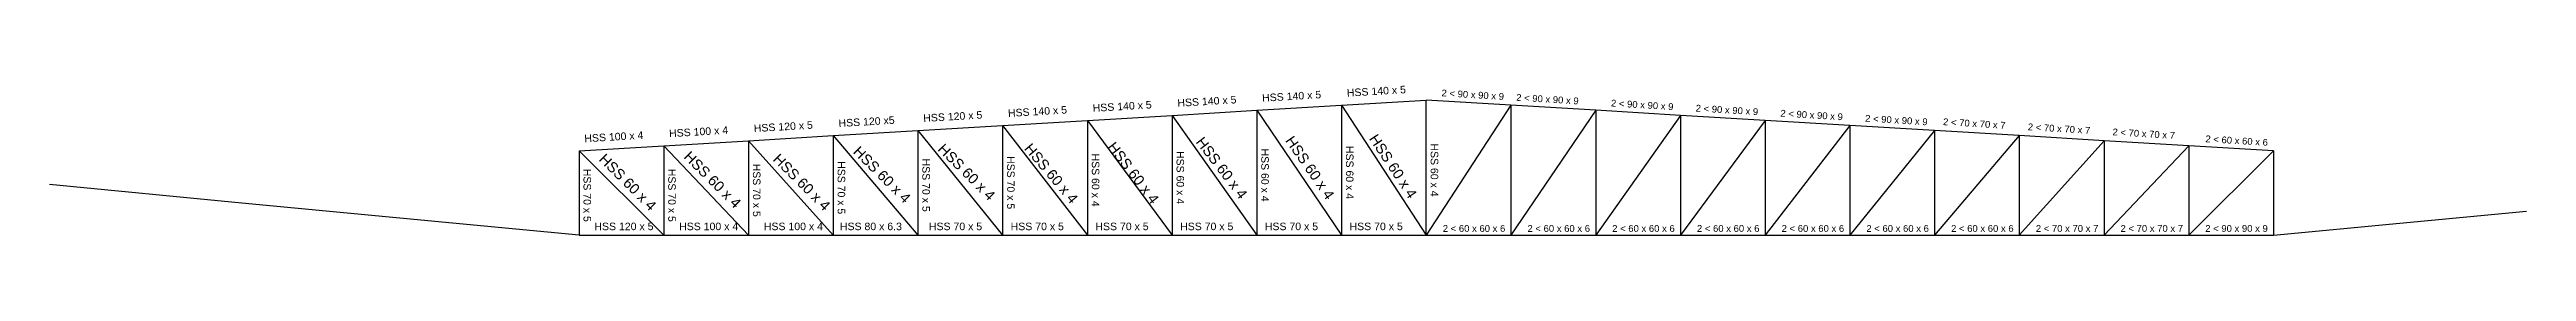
# Model space of a CAD drawing. Header units: inches. Extents: x -15 to 2803056, y 0 to 866270.
# Drawn here: x 1192042 to 1250514, y 232859 to 236401 of the extents above; entities that cross this region are included whole.
import ezdxf

# ---------------------------------------------------------------- set-up
doc = ezdxf.new("R2010")
doc.units = ezdxf.units.IN
doc.header["$LTSCALE"] = 100
doc.header["$MEASUREMENT"] = 0
doc.layers.add('initial layout', color=7, linetype='Continuous')
doc.layers.add('sections', color=3, linetype='Continuous')
doc.styles.get("Standard").update_dxf_attribs({"font": 'arial.ttf'})

msp = doc.modelspace()

# ---------------------------------------------------------------- texts
at = {"layer": 'sections'}
for s, height, rotation, p in [('HSS 140 x 5', 177.94912, 3.43363037, (1220672.381, 236021.32)), ('HSS 140 x 5', 177.94912, 3.43363037, (1222672.381, 236141.32)), ('2 < 90 x 90 x 9', 160.41277, 356.56636964, (1224898.548, 236151.438)), ('HSS 120 x5', 177.9491, 3.43363037, (1210672.381, 235421.32)), ('HSS 120 x 5', 177.94912, 3.43363037, (1212672.381, 235541.32)), ('HSS 140 x 5', 177.94912, 3.43363037, (1214672.381, 235661.32)), ('HSS 140 x 5', 177.94912, 3.43363037, (1216672.381, 235781.32)), ('HSS 140 x 5', 177.94912, 3.43363037, (1218672.381, 235901.32)), ('2 < 90 x 90 x 9', 160.41277, 356.56636964, (1226660.832, 236045.701)), ('2 < 90 x 90 x 9', 160.41277, 356.56636964, (1228898.548, 235911.438)), ('2 < 90 x 90 x 9', 160.41277, 356.56636964, (1230898.548, 235791.438)), ('2 < 90 x 90 x 9', 160.41277, 356.56636964, (1232898.548, 235671.438)), ('2 < 90 x 90 x 9', 160.41277, 356.56636964, (1234898.548, 235551.438)), ('HSS 100 x 4', 177.94912, 3.43363037, (1204672.381, 235061.32)), ('HSS 100 x 4', 177.94912, 3.43363037, (1206672.381, 235181.32)), ('HSS 120 x 5', 177.94912, 3.43363037, (1208672.381, 235301.32)), ('HSS 60 x 4', 244.9446, 307.57446214, (1217001.838, 234947.607)), ('HSS 60 x 4', 244.9446, 307.45023937, (1219089.233, 235066.263)), ('HSS 60 x 4', 244.9446, 304.69699567, (1221203.195, 235100.767)), ('HSS 60 x 4', 244.9446, 303.36235379, (1223182.059, 235149.153)), ('2 < 70 x 70 x 7', 160.41277, 356.56636964, (1236738.687, 235469.348)), ('2 < 70 x 70 x 7', 160.41277, 356.56636964, (1238738.687, 235349.348)), ('2 < 70 x 70 x 7', 160.41277, 356.56636964, (1240738.687, 235229.348)), ('2 < 60 x 60 x 6', 160.41277, 356.56636964, (1242932.055, 235065.001)), ('HSS 60 x 4', 244.9446, 315, (1204994.006, 234641.205)), ('HSS 60 x 4', 244.9446, 315, (1206994.006, 234701.205)), ('HSS 70 x 5', 177.9491, 270, (1208646.674, 234554.17)), ('HSS 60 x 4', 244.9446, 315, (1209101.149, 234641.205)), ('HSS 70 x 5', 177.9491, 270, (1210646.674, 234614.17)), ('HSS 60 x 4', 244.9446, 315, (1210994.006, 234821.205)), ('HSS 70 x 5', 177.9491, 270, (1212646.674, 234674.17)), ('HSS 60 x 4', 244.9446, 315, (1212994.006, 234881.205)), ('HSS 70 x 5', 177.9491, 270, (1214646.674, 234734.17)), ('HSS 60 x 4', 244.9446, 310.24432965, (1215035.799, 234905.496)), ('HSS 60 x 4', 177.9491, 270, (1216646.674, 234794.17)), ('HSS 60 x 4', 177.9491, 270, (1218646.674, 234854.17)), ('HSS 60 x 4', 177.9491, 270, (1220646.674, 234914.17)), ('HSS 60 x 4', 177.9491, 270, (1222646.674, 234974.17)), ('HSS 60 x 4', 177.9491, 270, (1224646.674, 235034.17)), ('HSS 70 x 5', 177.9491, 270, (1204646.674, 234434.17)), ('HSS 70 x 5', 177.9491, 270, (1206646.674, 234434.17)), ('HSS 120 x 5', 177.94912, 0, (1204904.042, 232979.951)), ('HSS 100 x 4', 177.94912, 0, (1206904.042, 232979.951)), ('HSS 100 x 4', 177.94912, 0, (1208904.042, 232979.951)), ('HSS 80 x 6.3', 177.94912, 0, (1210699.948, 232979.951)), ('HSS 70 x 5', 177.9491, 0, (1212800.834, 232979.951)), ('HSS 70 x 5', 177.9491, 0, (1214730.757, 232979.951)), ('HSS 70 x 5', 177.9491, 0, (1216730.757, 232979.951)), ('HSS 70 x 5', 177.9491, 0, (1218730.757, 232979.951)), ('HSS 70 x 5', 177.9491, 0, (1220730.757, 232979.951)), ('HSS 70 x 5', 177.9491, 0, (1222730.757, 232979.951)), ('2 < 60 x 60 x 6', 160.41277, 0, (1224931.474, 232939.984)), ('2 < 60 x 60 x 6', 160.41277, 0, (1226931.474, 232939.984)), ('2 < 60 x 60 x 6', 160.41277, 0, (1228931.474, 232939.984)), ('2 < 60 x 60 x 6', 160.41277, 0, (1230931.474, 232939.984)), ('2 < 60 x 60 x 6', 160.41277, 0, (1232931.474, 232939.984)), ('2 < 60 x 60 x 6', 160.41277, 0, (1234931.474, 232939.984)), ('2 < 60 x 60 x 6', 160.41277, 0, (1236931.474, 232939.984)), ('2 < 70 x 70 x 7', 160.41277, 0, (1238931.474, 232939.984)), ('2 < 70 x 70 x 7', 160.41277, 0, (1240931.474, 232939.984)), ('2 < 90 x 90 x 9', 160.41277, 0, (1242931.474, 232939.984))]:
    msp.add_text(s, height=height, rotation=rotation, dxfattribs=at).set_placement(p)

# ---------------------------------------------------------------- linework, layer by layer
at = {"layer": 'initial layout'}
for p, q in [((1216541.808, 235578.6), (1218541.808, 235698.6)), ((1218541.808, 235698.6), (1220541.808, 235818.6)), ((1218541.808, 235698.6), (1218541.808, 232858.6)), ((1218541.808, 235698.6), (1220541.808, 232858.6)), ((1220541.808, 235818.6), (1222541.808, 235938.6)), ((1220541.808, 235818.6), (1220541.808, 232858.6)), ((1220541.808, 235818.6), (1222541.808, 232858.6)), ((1222541.808, 235938.6), (1224541.808, 236058.6)), ((1222541.808, 235938.6), (1222541.808, 232858.6)), ((1222541.808, 235938.6), (1224541.808, 232858.6)), ((1224541.808, 232858.6), (1224541.808, 236058.6)), ((1224541.808, 232858.6), (1224541.808, 236058.6)), ((1226541.808, 235938.6), (1224541.808, 236058.6)), ((1226541.808, 235938.6), (1224541.808, 232858.6)), ((1226541.808, 235938.6), (1226541.808, 232858.6)), ((1228541.808, 235818.6), (1226541.808, 235938.6)), ((1228541.808, 235818.6), (1226541.808, 232858.6)), ((1228541.808, 235818.6), (1228541.808, 232858.6)), ((1230541.808, 235698.6), (1228541.808, 235818.6)), ((1230541.808, 235698.6), (1228541.808, 232858.6)), ((1230541.808, 235698.6), (1230541.808, 232858.6)), ((1232541.808, 235578.6), (1230541.808, 235698.6)), ((1206541.808, 234978.6), (1208541.808, 235098.6)), ((1208541.808, 235098.6), (1210541.808, 235218.6)), ((1208541.808, 235098.6), (1208541.808, 232858.6)), ((1208541.808, 235098.6), (1210541.808, 232858.6)), ((1210541.808, 235218.6), (1212541.808, 235338.6)), ((1210541.808, 235218.6), (1210541.808, 232858.6)), ((1210541.808, 235218.6), (1212541.808, 232858.6)), ((1212541.808, 235338.6), (1214541.808, 235458.6)), ((1212541.808, 235338.6), (1212541.808, 232858.6)), ((1212541.808, 235338.6), (1214541.808, 232858.6)), ((1214541.808, 235458.6), (1216541.808, 235578.6)), ((1214541.808, 235458.6), (1214541.808, 232858.6)), ((1214541.808, 235458.6), (1216541.808, 232858.6)), ((1216541.808, 235578.6), (1216541.808, 232858.6)), ((1216541.808, 235578.6), (1218541.808, 232858.6)), ((1232541.808, 235578.6), (1230541.808, 232858.6)), ((1232541.808, 235578.6), (1232541.808, 232858.6)), ((1234541.808, 235458.6), (1232541.808, 235578.6)), ((1234541.808, 235458.6), (1232541.808, 232858.6)), ((1234541.808, 235458.6), (1234541.808, 232858.6)), ((1236541.808, 235338.6), (1234541.808, 235458.6)), ((1236541.808, 235338.6), (1234541.808, 232858.6)), ((1236541.808, 235338.6), (1236541.808, 232858.6)), ((1238541.808, 235218.6), (1236541.808, 235338.6)), ((1238541.808, 235218.6), (1236541.808, 232858.6)), ((1238541.808, 235218.6), (1238541.808, 232858.6)), ((1240541.808, 235098.6), (1238541.808, 235218.6)), ((1240541.808, 235098.6), (1238541.808, 232858.6)), ((1240541.808, 235098.6), (1240541.808, 232858.6)), ((1242541.808, 234978.6), (1240541.808, 235098.6)), ((1204541.808, 234858.6), (1206541.808, 234978.6)), ((1204541.808, 234858.6), (1204541.808, 232858.6)), ((1204541.808, 234858.6), (1206541.808, 232858.6)), ((1206541.808, 234978.6), (1206541.808, 232858.6)), ((1206541.808, 234978.6), (1208541.808, 232858.6)), ((1242541.808, 234978.6), (1240541.808, 232858.6)), ((1242541.808, 234978.6), (1242541.808, 232858.6)), ((1244541.808, 234858.6), (1242541.808, 234978.6)), ((1244541.808, 234858.6), (1242541.808, 232858.6)), ((1244541.808, 234858.6), (1244541.808, 232858.6)), ((1196578.419, 233623.086), (1192041.808, 234058.6)), ((1201555.537, 233145.282), (1196578.419, 233623.086)), ((1247528.078, 233145.282), (1250514.349, 233431.964)), ((1204541.808, 232858.6), (1201555.537, 233145.282)), ((1204541.808, 232858.6), (1206541.808, 232858.6)), ((1206541.808, 232858.6), (1208541.808, 232858.6)), ((1208541.808, 232858.6), (1210541.808, 232858.6)), ((1210541.808, 232858.6), (1212541.808, 232858.6)), ((1212541.808, 232858.6), (1214541.808, 232858.6)), ((1214541.808, 232858.6), (1216541.808, 232858.6)), ((1216541.808, 232858.6), (1218541.808, 232858.6)), ((1218541.808, 232858.6), (1220541.808, 232858.6)), ((1220541.808, 232858.6), (1222541.808, 232858.6)), ((1222541.808, 232858.6), (1224541.808, 232858.6)), ((1224541.808, 232858.6), (1226541.808, 232858.6)), ((1226541.808, 232858.6), (1228541.808, 232858.6)), ((1228541.808, 232858.6), (1230541.808, 232858.6)), ((1230541.808, 232858.6), (1232541.808, 232858.6)), ((1232541.808, 232858.6), (1234541.808, 232858.6)), ((1234541.808, 232858.6), (1236541.808, 232858.6)), ((1236541.808, 232858.6), (1238541.808, 232858.6)), ((1238541.808, 232858.6), (1240541.808, 232858.6)), ((1240541.808, 232858.6), (1242541.808, 232858.6)), ((1242541.808, 232858.6), (1244541.808, 232858.6)), ((1244541.808, 232858.6), (1247528.078, 233145.282))]:
    msp.add_line(p, q, dxfattribs=at)

msp.set_redraw_order([(e.dxf.handle, doc.entitydb.next_handle()) for e in msp.query("TEXT MTEXT ATTDEF DIMENSION ARC_DIMENSION")])  # texts and dimensions are drawn at this point

doc.saveas('drawing.dxf')
